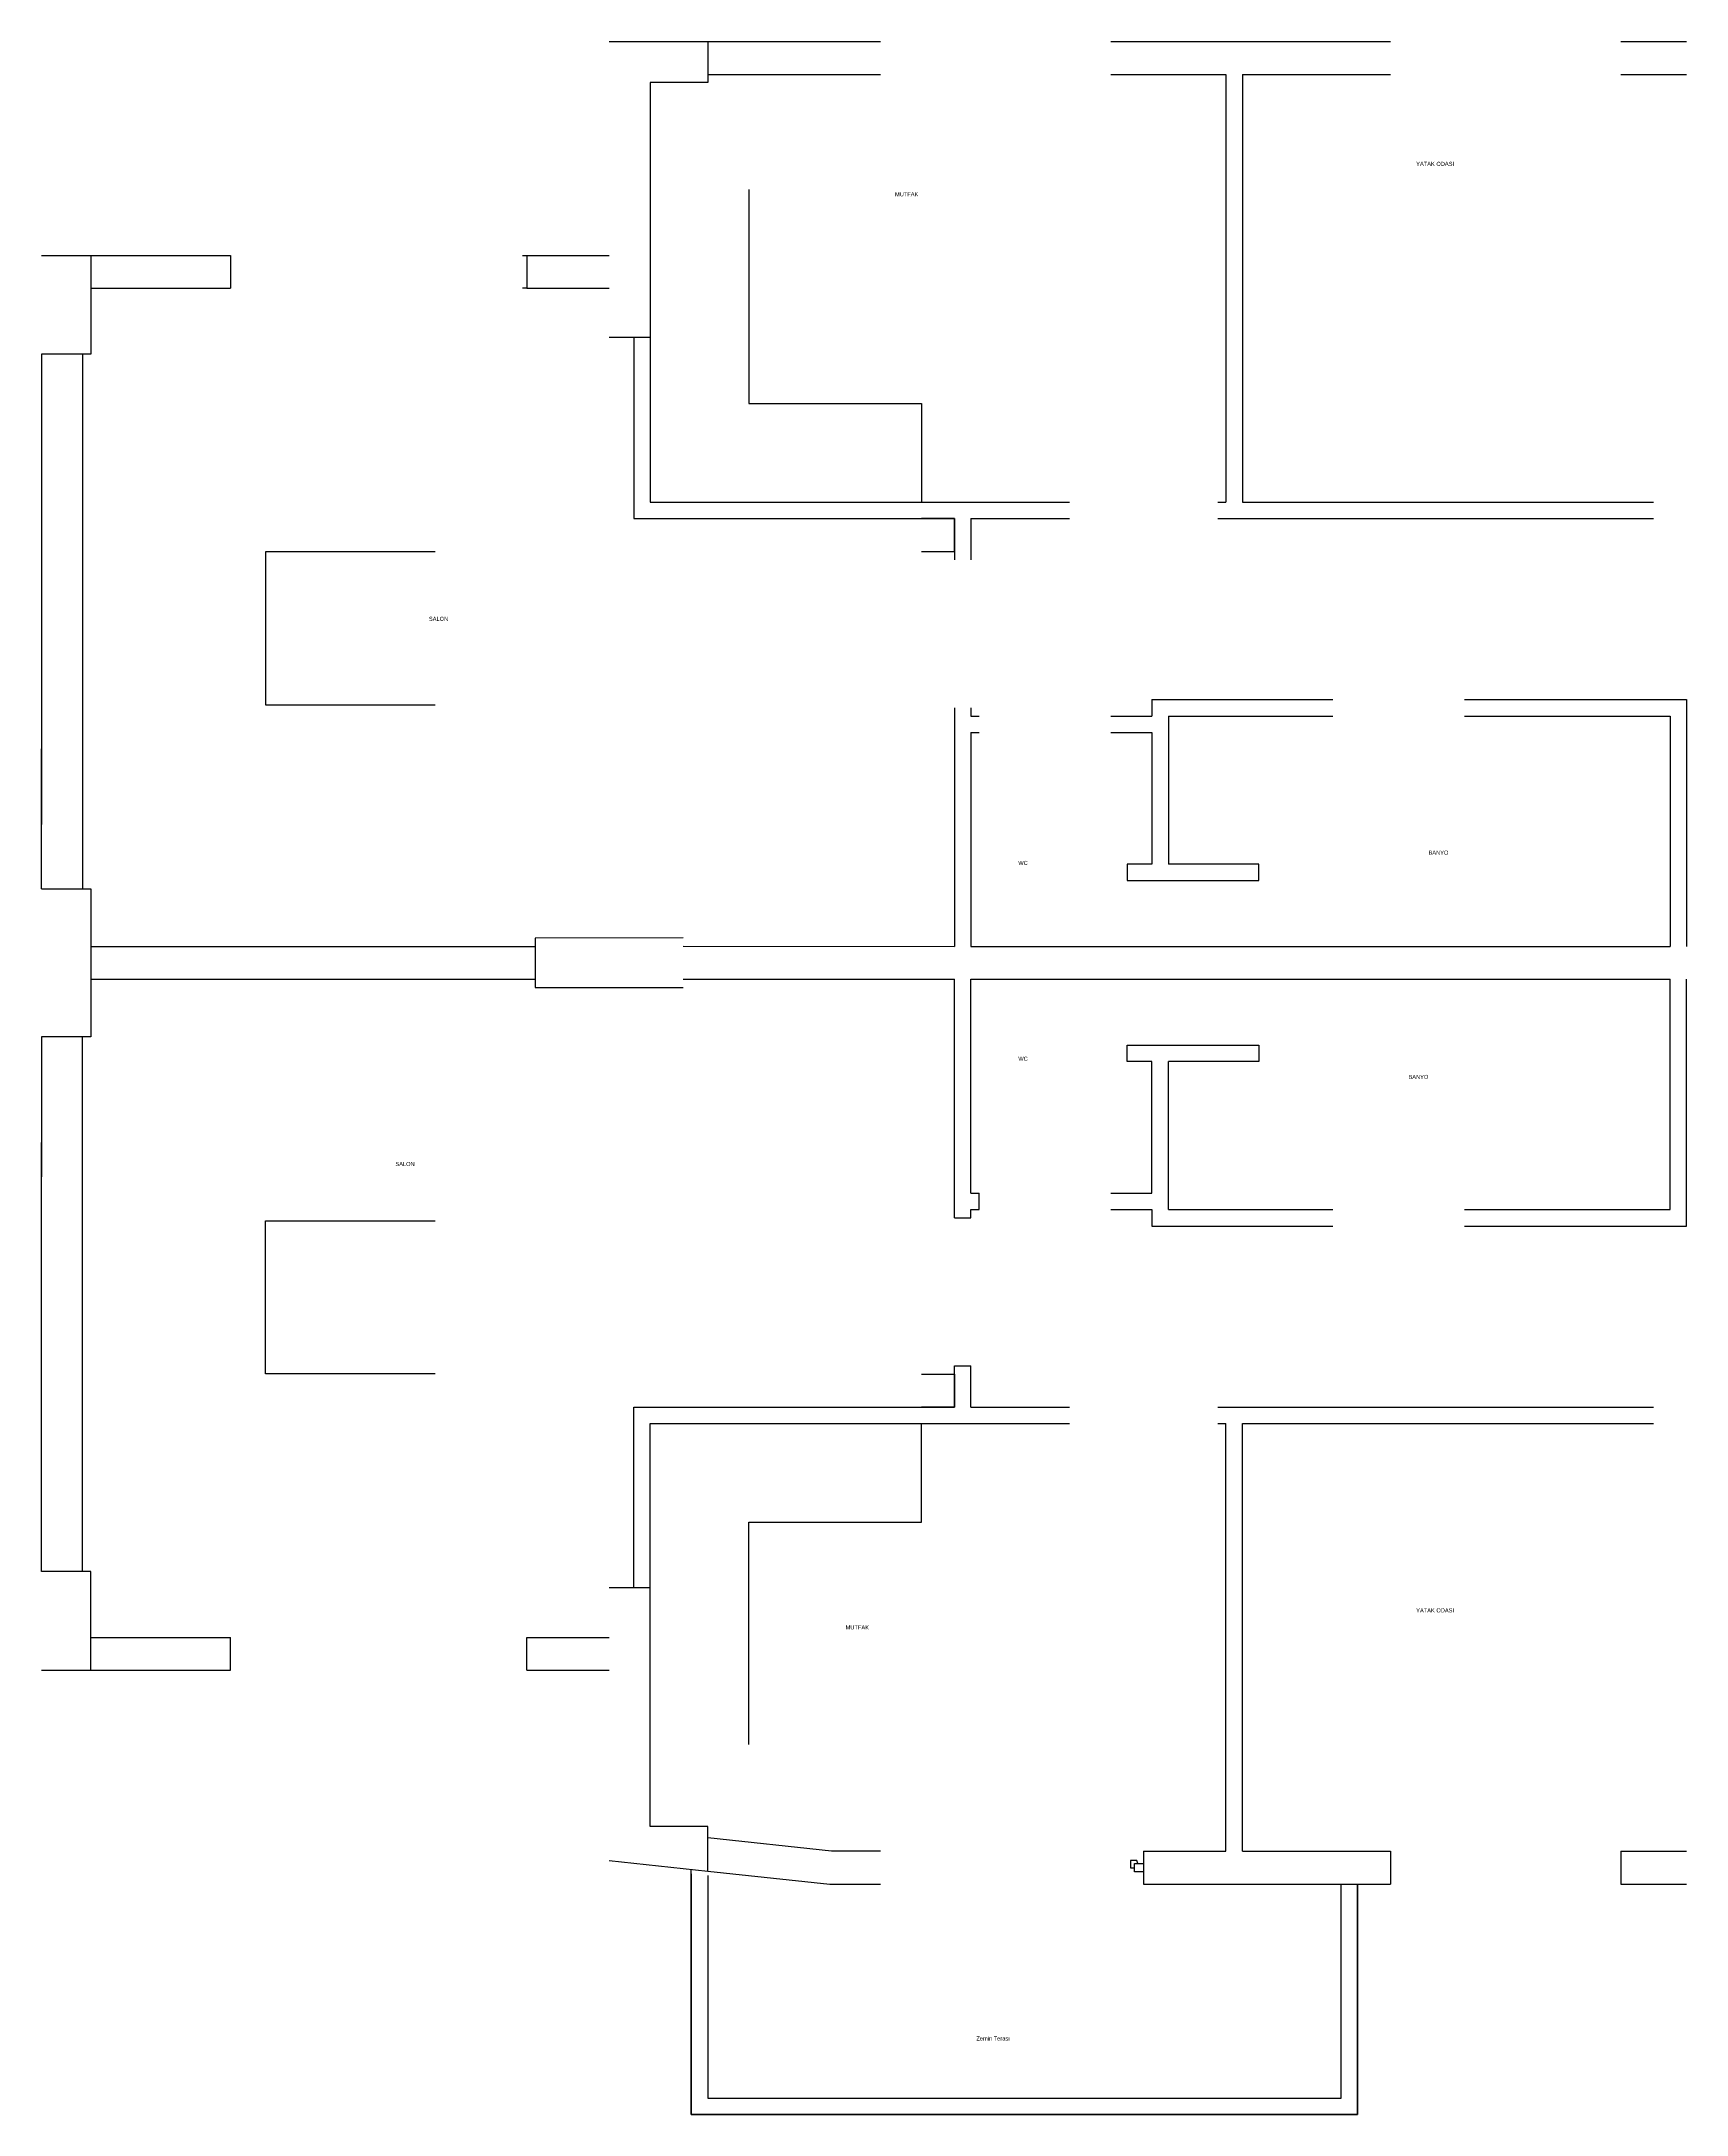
# Model space of a CAD drawing. Header units: metres. Extents: x 26 to 3156, y 26 to 1426.
# Drawn here: x 26 to 1026, y 26 to 1286 of the extents above; entities that cross this region are included whole.
import ezdxf

# ---------------------------------------------------------------- set-up
doc = ezdxf.new("R2010")
doc.units = ezdxf.units.M

msp = doc.modelspace()

# ---------------------------------------------------------------- linework, layer by layer
for p, q in [((430.685721, 1286.040648), (535.657649, 1286.040648)), ((675.657649, 1286.040648), (845.685721, 1286.040648)), ((985.685721, 1286.040648), (1025.685721, 1286.040648)), ((430.685721, 1266.040648), (535.657649, 1266.040648)), ((675.657649, 1266.040648), (745.685721, 1266.040648)), ((745.685721, 1266.040648), (745.685721, 1006.040648)), ((755.685721, 1266.040648), (845.685721, 1266.040648)), ((755.685721, 1266.040648), (755.685721, 1006.040648)), ((985.685721, 1266.040648), (1025.685721, 1266.040648)), ((455.685721, 1196.040648), (455.685721, 1066.040648)), ((55.685721, 1156.040648), (140.685721, 1156.040648)), ((140.685721, 1156.040648), (140.685721, 1136.040648)), ((320.685721, 1156.040648), (370.685721, 1156.040648)), ((320.685721, 1156.040648), (320.685721, 1136.040648)), ((55.685721, 1136.040648), (140.685721, 1136.040648)), ((320.685721, 1136.040648), (370.685721, 1136.040648)), ((385.685721, 1106.140712), (385.685721, 996.040648)), ((395.685721, 1106.140712), (395.685721, 1006.040648)), ((25.685721, 1096.040648), (25.685721, 810.175562)), ((50.685721, 1096.040648), (50.685721, 810.175562)), ((455.685721, 1066.040648), (560.685721, 1066.040648)), ((560.685721, 1066.040648), (560.685721, 1006.040648)), ((385.685721, 996.040648), (580.685721, 996.040648)), ((395.685721, 1006.040648), (650.685721, 1006.040648)), ((580.685721, 996.040648), (580.685721, 971.040648)), ((590.685721, 996.040648), (590.685721, 971.040648)), ((590.685721, 996.040648), (650.685721, 996.040648)), ((740.685721, 1006.040648), (745.685721, 1006.040648)), ((740.685721, 996.040648), (1005.685721, 996.040648)), ((755.685721, 1006.040648), (1005.685721, 1006.040648)), ((700.685721, 886.04064), (700.685721, 876.040648)), ((700.685721, 886.04064), (810.685721, 886.040602)), ((890.685721, 886.040602), (1025.685721, 886.040648)), ((1025.685721, 886.040648), (1025.685721, 736.040648)), ((580.685721, 881.040648), (580.685721, 736.040648)), ((590.685721, 881.040648), (590.685721, 876.040648)), ((590.685721, 876.040648), (595.685721, 876.040648)), ((675.685721, 876.040648), (700.685721, 876.040648)), ((710.685721, 876.040648), (710.685721, 786.040648)), ((710.685721, 876.040648), (810.685721, 876.040602)), ((890.685721, 876.040602), (1015.685721, 876.040648)), ((1015.685721, 876.040648), (1015.685721, 736.040648)), ((590.685721, 866.040648), (590.685721, 736.040648)), ((590.685721, 866.040648), (595.685721, 866.040648)), ((675.685721, 866.040648), (700.685721, 866.040648)), ((700.685721, 866.040648), (700.685721, 786.040648)), ((25.685721, 771.040648), (25.685721, 856.040648)), ((50.685721, 856.040648), (50.685721, 771.040648)), ((55.685721, 736.040648), (325.785794, 736.040648)), ((415.785828, 736.140717), (580.685721, 736.040648)), ((590.685721, 736.040648), (780.748113, 736.040648)), ((755.685721, 736.040648), (1015.685721, 736.040648)), ((55.685721, 716.040648), (325.785794, 716.040648)), ((415.785828, 716.140717), (580.685721, 716.040648)), ((580.685721, 571.040648), (580.685721, 716.040648)), ((590.685721, 586.040648), (590.685721, 716.040648)), ((590.685721, 716.040648), (780.748113, 716.040648)), ((755.685721, 716.040648), (1015.685721, 716.040648)), ((1015.685721, 576.040648), (1015.685721, 716.040648)), ((1025.685721, 566.040648), (1025.685721, 716.040648)), ((25.685721, 681.040648), (25.685721, 596.040648)), ((50.685721, 596.040648), (50.685721, 681.040648)), ((700.685721, 586.040648), (700.685721, 666.040648)), ((710.685721, 576.040648), (710.685721, 666.040648)), ((25.685721, 356.040648), (25.685721, 616.77895)), ((50.685721, 356.040648), (50.685721, 616.77895)), ((590.685721, 586.040648), (595.685721, 586.040648)), ((595.685721, 576.040648), (595.685721, 586.040648)), ((675.685721, 586.040648), (700.685721, 586.040648)), ((580.685721, 571.040648), (590.685721, 571.040648)), ((590.685721, 571.040648), (590.685721, 576.040648)), ((590.685721, 576.040648), (595.685721, 576.040648)), ((675.685721, 576.040648), (700.685721, 576.040648)), ((700.685721, 576.040648), (700.685721, 566.040648)), ((710.685721, 576.040648), (810.685721, 576.040648)), ((890.685721, 576.040648), (1015.685721, 576.040648)), ((700.685721, 566.040648), (810.685721, 566.040648)), ((890.685721, 566.040648), (1025.685721, 566.040648)), ((580.685721, 456.040648), (580.685721, 481.040648)), ((580.685721, 481.040648), (590.685721, 481.040648)), ((590.685721, 456.040648), (590.685721, 481.040648)), ((385.685721, 346.140736), (385.685721, 456.040648)), ((385.685721, 456.040648), (580.685721, 456.040648)), ((590.685721, 456.040648), (650.685721, 456.040648)), ((740.685721, 456.040648), (1005.685721, 456.040648)), ((395.685721, 346.140736), (395.685721, 446.040648)), ((395.685721, 446.040648), (650.685721, 446.040648)), ((560.685721, 386.040648), (560.685721, 446.040648)), ((740.685721, 446.040648), (745.685721, 446.040648)), ((745.685721, 186.040648), (745.685721, 446.040648)), ((755.685721, 186.040648), (755.685721, 446.040648)), ((755.685721, 446.040648), (1005.685721, 446.040648)), ((455.685721, 386.040648), (560.685721, 386.040648)), ((455.685721, 251.040648), (455.685721, 386.040648)), ((55.685721, 316.040648), (140.685721, 316.040648)), ((140.685721, 296.040648), (140.685721, 316.040648)), ((320.685721, 296.040648), (320.685721, 316.040648)), ((320.685721, 316.040648), (370.685721, 316.040648)), ((55.685721, 296.040648), (140.685721, 296.040648)), ((320.685721, 296.040648), (370.685721, 296.040648)), ((695.657649, 186.040648), (745.685721, 186.040648)), ((695.657649, 186.040648), (695.657649, 166.040648)), ((755.685721, 186.040648), (845.685721, 186.040648)), ((845.685721, 186.040648), (845.685721, 166.040648)), ((985.685721, 186.040648), (1025.685721, 186.040648)), ((985.685721, 186.040648), (985.685721, 166.040648)), ((695.657649, 166.040648), (845.685721, 166.040648)), ((985.685721, 166.040648), (1025.685721, 166.040648))]:
    msp.add_line(p, q)
for points in [[(370.685721, 1286.040648), (430.685721, 1286.040648), (430.685721, 1261.040648), (395.685721, 1261.040648), (395.685721, 1106.140712), (370.685721, 1106.140712)], [(25.685721, 1156.040648), (55.685721, 1156.040648), (55.685721, 1096.040648), (25.685721, 1096.040648)], [(25.685721, 1156.040648), (55.685721, 1156.040648), (55.685721, 1096.040648), (25.685721, 1096.040648)], [(318.185721, 1156.040648), (320.685721, 1156.040648), (320.685721, 1136.040648), (318.185721, 1136.040648)], [(560.685721, 976.040648), (580.685721, 976.040648), (580.685721, 996.040648), (560.685721, 996.040648)], [(264.946657, 975.80381), (161.933843, 975.797015), (161.939969, 882.929381), (264.952784, 882.936177)], [(700.685721, 786.040648), (685.685721, 786.040648), (685.685721, 776.040648)], [(765.685721, 776.040648), (765.685721, 786.040648), (710.685721, 786.040648)], [(25.685721, 771.040648), (55.685721, 771.040648), (55.685721, 681.040648), (25.685721, 681.040648)], [(685.685721, 776.040648), (765.685721, 776.040648)], [(415.785828, 741.140717), (325.785794, 741.040648), (325.785794, 711.040648), (415.785828, 711.140717)], [(685.685721, 676.040648), (765.685721, 676.040648)], [(700.685721, 666.040648), (685.685721, 666.040648), (685.685721, 676.040648)], [(765.685721, 676.040648), (765.685721, 666.040648), (710.685721, 666.040648)], [(264.946657, 476.277486), (161.933843, 476.284281), (161.939969, 569.151915), (264.952784, 569.145119)], [(560.685721, 476.040648), (580.685721, 476.040648), (580.685721, 456.040648), (560.685721, 456.040648)], [(25.685721, 296.040648), (55.685721, 296.040648), (55.685721, 356.040648), (25.685721, 356.040648)], [(25.685721, 296.040648), (55.685721, 296.040648), (55.685721, 356.040648), (25.685721, 356.040648)], [(370.685721, 180.460688), (430.685721, 174.010871), (430.685721, 201.040648), (395.685721, 201.040648), (395.685721, 346.140736), (370.685721, 346.140736)], [(535.657649, 186.040648), (505.901307, 186.040648), (430.685721, 194.126095)], [(692.131531, 178.540648), (691.461126, 180.540648), (687.657649, 180.540648), (687.657649, 176.040648), (690.157649, 176.040648)], [(695.657649, 178.540648), (695.657649, 173.540648), (690.157649, 173.540648), (690.157649, 178.540648), (695.657649, 178.540648)], [(825.685721, 166.040648), (825.685721, 26.040648), (420.685721, 26.040648), (420.61761, 175.093162)], [(420.685721, 172.26807), (420.685721, 26.040648), (825.685721, 26.040648), (825.685721, 166.040648)], [(430.685721, 174.010871), (504.829425, 166.040648), (535.657649, 166.040648)], [(430.685721, 171.231103), (430.685721, 36.040648), (815.685721, 36.040648), (815.685721, 166.040648)]]:
    msp.add_lwpolyline(points)

# ---------------------------------------------------------------- texts
for s, p in [('YATAK ODASI', (861.33337, 1210.402761)), ('MUTFAK', (544.520867, 1191.930571)), ('SALON', (261.223631, 933.86245)), ('BANYO', (868.844978, 791.76259)), ('WC', (619.479507, 785.516477)), ('WC', (619.479507, 666.499625)), ('BANYO', (856.660191, 655.430616)), ('SALON', (240.834986, 602.559722)), ('YATAK ODASI', (861.33337, 331.217991)), ('MUTFAK', (514.517616, 320.878318)), ('Zemin Terası', (593.989421, 71.028259))]:
    msp.add_text(s, height=2.5).set_placement(p)

doc.saveas('drawing.dxf')
